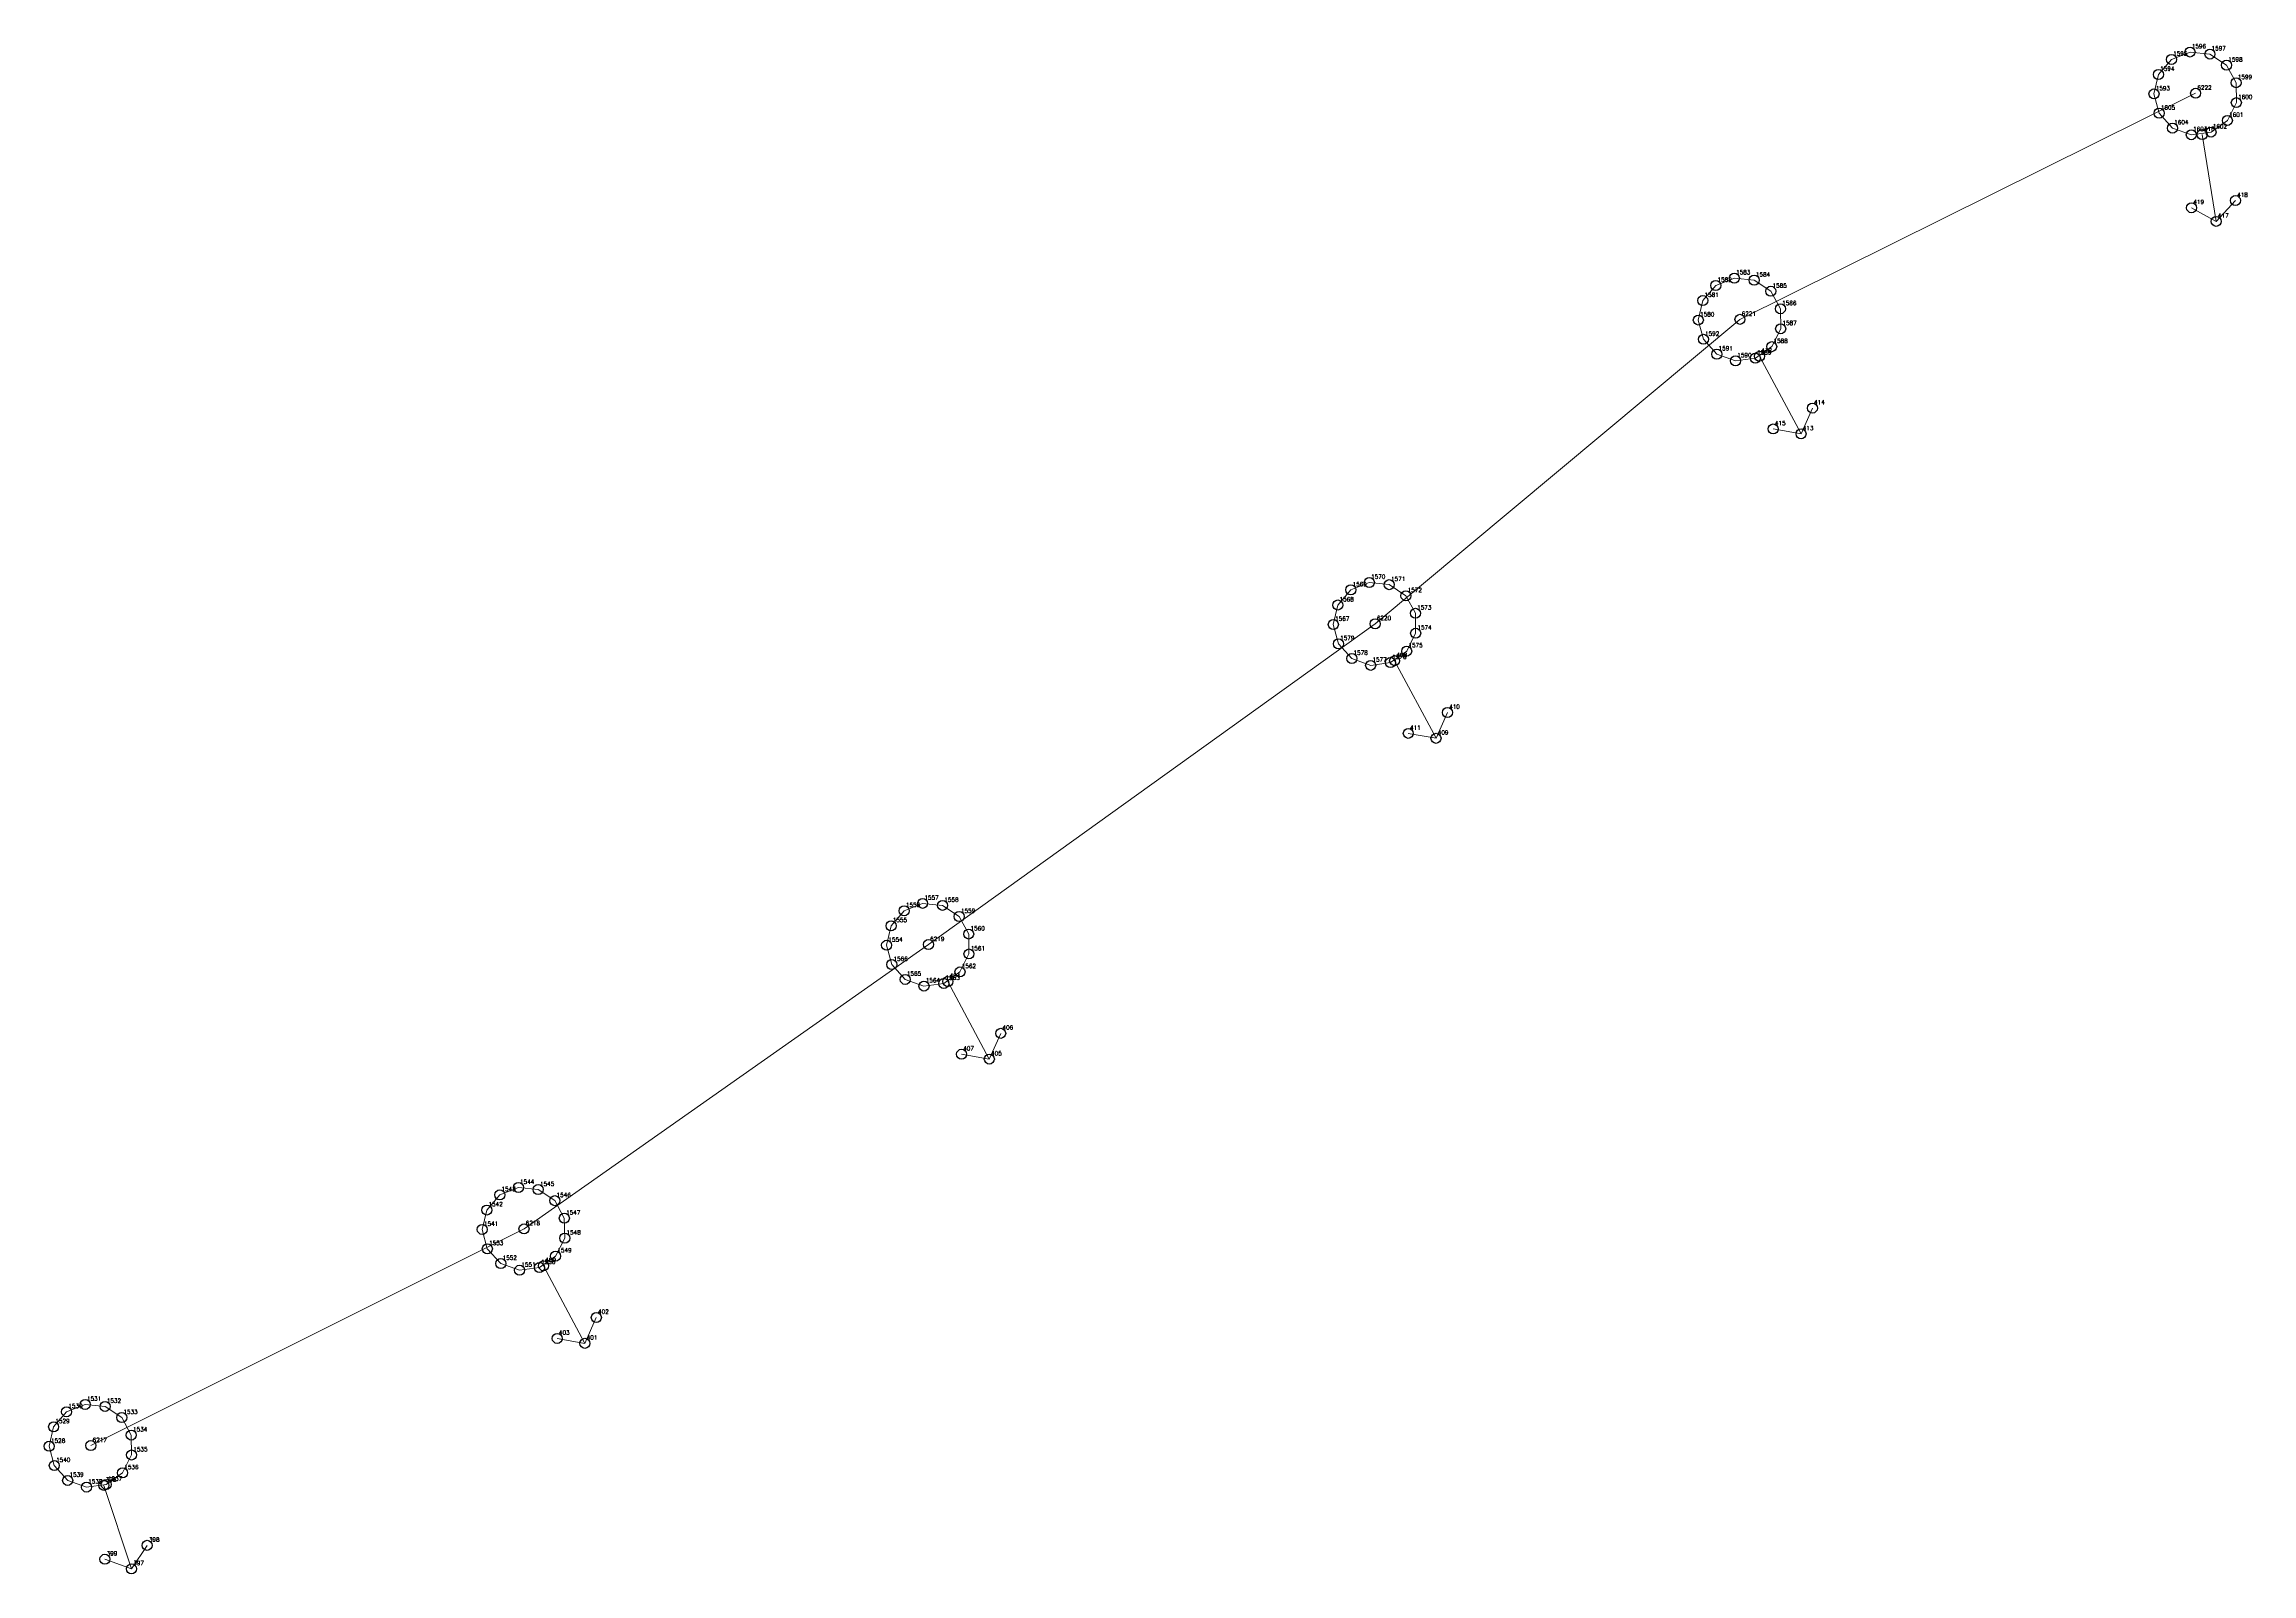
# Model space of a CAD drawing. Extents: x 1391501 to 1398271, y 354915 to 360782.
# Drawn here: x 1391663.5 to 1391828.4, y 355674.6 to 355788.9 of the extents above; entities that cross this region are included whole.
import ezdxf

# ---------------------------------------------------------------- set-up
doc = ezdxf.new("R2010")
doc.units = 0
doc.header["$PDMODE"] = 33
doc.header["$PDSIZE"] = 0.75
doc.layers.add('12 - ценные элементы визуального восприятия территории', color=7, linetype='Continuous')
doc.styles.get("Standard").update_dxf_attribs({"font": 'simplex.shx'})

msp = doc.modelspace()

# ---------------------------------------------------------------- linework, layer by layer
for p in [(1391823.76, 355788.3), (1391825.25, 355788.15), (1391821.4, 355786.62), (1391822.38, 355787.75), (1391826.49, 355787.32), (1391821.07, 355785.17), (1391827.2, 355786.01), (1391821.45, 355783.73), (1391826.55, 355783.19), (1391827.22, 355784.52), (1391822.45, 355782.62), (1391823.86, 355782.12), (1391825.33, 355782.32), (1391788.34, 355770.86), (1391789.73, 355771.41), (1391791.21, 355771.26), (1391792.45, 355770.43), (1391787.04, 355768.28), (1391787.37, 355769.73), (1391793.17, 355769.12), (1391787.42, 355766.84), (1391793.19, 355767.63), (1391788.42, 355765.73), (1391789.82, 355765.23), (1391791.3, 355765.43), (1391792.52, 355766.29), (1391762.47, 355748.67), (1391763.96, 355748.51), (1391760.11, 355746.99), (1391761.09, 355748.12), (1391765.2, 355747.68), (1391759.78, 355745.53), (1391765.91, 355746.37), (1391760.16, 355744.09), (1391765.26, 355743.55), (1391765.93, 355744.88), (1391761.17, 355742.99), (1391762.57, 355742.48), (1391764.05, 355742.69), (1391727.73, 355724.15), (1391729.11, 355724.7), (1391730.6, 355724.55), (1391731.84, 355723.72), (1391726.75, 355723.02), (1391732.55, 355722.41), (1391726.42, 355721.57), (1391732.57, 355720.92), (1391726.8, 355720.13), (1391727.81, 355719.02), (1391731.9, 355719.58), (1391729.21, 355718.52), (1391730.69, 355718.72), (1391697.53, 355702.92), (1391698.92, 355703.47), (1391700.4, 355703.32), (1391701.64, 355702.49), (1391696.56, 355701.79), (1391702.35, 355701.18), (1391696.22, 355700.34), (1391702.38, 355699.69), (1391696.6, 355698.89), (1391697.61, 355697.79), (1391700.49, 355697.49), (1391701.7, 355698.35), (1391699.01, 355697.29), (1391665.18, 355686.72), (1391666.57, 355687.27), (1391668.05, 355687.12), (1391669.3, 355686.29), (1391663.88, 355684.14), (1391664.21, 355685.59), (1391670.01, 355684.98), (1391664.26, 355682.7), (1391670.03, 355683.49), (1391665.26, 355681.59), (1391666.67, 355681.09), (1391668.14, 355681.29), (1391669.36, 355682.16)]:
    msp.add_point(p)
at = {"layer": '12 - ценные элементы визуального восприятия территории', "color": 7, "lineweight": 20}
for points in [[(1391821.07, 355785.17), (1391821.4, 355786.62), (1391822.38, 355787.75), (1391823.76, 355788.3), (1391825.25, 355788.15), (1391826.49, 355787.32), (1391827.2, 355786.01), (1391827.22, 355784.52), (1391826.55, 355783.19), (1391825.33, 355782.32), (1391823.86, 355782.12), (1391822.45, 355782.62), (1391821.45, 355783.73), (1391821.07, 355785.17)], [(1391821.07, 355785.17), (1391821.4, 355786.62), (1391822.38, 355787.75), (1391823.76, 355788.3), (1391825.25, 355788.15), (1391826.49, 355787.32), (1391827.2, 355786.01), (1391827.22, 355784.52), (1391826.55, 355783.19), (1391825.33, 355782.32), (1391823.86, 355782.12), (1391822.45, 355782.62), (1391821.45, 355783.73), (1391821.07, 355785.17)], [(1391787.04, 355768.28), (1391787.37, 355769.73), (1391788.34, 355770.86), (1391789.73, 355771.41), (1391791.21, 355771.26), (1391792.45, 355770.43), (1391793.17, 355769.12), (1391793.19, 355767.63), (1391792.52, 355766.29), (1391791.3, 355765.43), (1391789.82, 355765.23), (1391788.42, 355765.73), (1391787.42, 355766.84), (1391787.04, 355768.28)], [(1391787.04, 355768.28), (1391787.37, 355769.73), (1391788.34, 355770.86), (1391789.73, 355771.41), (1391791.21, 355771.26), (1391792.45, 355770.43), (1391793.17, 355769.12), (1391793.19, 355767.63), (1391792.52, 355766.29), (1391791.3, 355765.43), (1391789.82, 355765.23), (1391788.42, 355765.73), (1391787.42, 355766.84), (1391787.04, 355768.28)], [(1391759.78, 355745.53), (1391760.11, 355746.99), (1391761.09, 355748.12), (1391762.47, 355748.67), (1391763.96, 355748.51), (1391765.2, 355747.68), (1391765.91, 355746.37), (1391765.93, 355744.88), (1391765.26, 355743.55), (1391764.05, 355742.69), (1391762.57, 355742.48), (1391761.17, 355742.99), (1391760.16, 355744.09), (1391759.78, 355745.53)], [(1391759.78, 355745.53), (1391760.11, 355746.99), (1391761.09, 355748.12), (1391762.47, 355748.67), (1391763.96, 355748.51), (1391765.2, 355747.68), (1391765.91, 355746.37), (1391765.93, 355744.88), (1391765.26, 355743.55), (1391764.05, 355742.69), (1391762.57, 355742.48), (1391761.17, 355742.99), (1391760.16, 355744.09), (1391759.78, 355745.53)], [(1391726.42, 355721.57), (1391726.75, 355723.02), (1391727.73, 355724.15), (1391729.11, 355724.7), (1391730.6, 355724.55), (1391731.84, 355723.72), (1391732.55, 355722.41), (1391732.57, 355720.92), (1391731.9, 355719.58), (1391730.69, 355718.72), (1391729.21, 355718.52), (1391727.81, 355719.02), (1391726.8, 355720.13), (1391726.42, 355721.57)], [(1391726.42, 355721.57), (1391726.75, 355723.02), (1391727.73, 355724.15), (1391729.11, 355724.7), (1391730.6, 355724.55), (1391731.84, 355723.72), (1391732.55, 355722.41), (1391732.57, 355720.92), (1391731.9, 355719.58), (1391730.69, 355718.72), (1391729.21, 355718.52), (1391727.81, 355719.02), (1391726.8, 355720.13), (1391726.42, 355721.57)], [(1391696.22, 355700.34), (1391696.56, 355701.79), (1391697.53, 355702.92), (1391698.92, 355703.47), (1391700.4, 355703.32), (1391701.64, 355702.49), (1391702.35, 355701.18), (1391702.38, 355699.69), (1391701.7, 355698.35), (1391700.49, 355697.49), (1391699.01, 355697.29), (1391697.61, 355697.79), (1391696.6, 355698.89), (1391696.22, 355700.34)], [(1391696.22, 355700.34), (1391696.56, 355701.79), (1391697.53, 355702.92), (1391698.92, 355703.47), (1391700.4, 355703.32), (1391701.64, 355702.49), (1391702.35, 355701.18), (1391702.38, 355699.69), (1391701.7, 355698.35), (1391700.49, 355697.49), (1391699.01, 355697.29), (1391697.61, 355697.79), (1391696.6, 355698.89), (1391696.22, 355700.34)], [(1391663.88, 355684.14), (1391664.21, 355685.59), (1391665.18, 355686.72), (1391666.57, 355687.27), (1391668.05, 355687.12), (1391669.3, 355686.29), (1391670.01, 355684.98), (1391670.03, 355683.49), (1391669.36, 355682.16), (1391668.14, 355681.29), (1391666.67, 355681.09), (1391665.26, 355681.59), (1391664.26, 355682.7), (1391663.88, 355684.14)], [(1391663.88, 355684.14), (1391664.21, 355685.59), (1391665.18, 355686.72), (1391666.57, 355687.27), (1391668.05, 355687.12), (1391669.3, 355686.29), (1391670.01, 355684.98), (1391670.03, 355683.49), (1391669.36, 355682.16), (1391668.14, 355681.29), (1391666.67, 355681.09), (1391665.26, 355681.59), (1391664.26, 355682.7), (1391663.88, 355684.14)]]:
    msp.add_lwpolyline(points, close=True, dxfattribs=at)
for points in [[(1391666.99, 355684.19), (1391699.34, 355700.38), (1391729.54, 355721.62), (1391762.9, 355745.58), (1391790.15, 355768.33), (1391824.18, 355785.22)], [(1391666.99, 355684.19), (1391699.34, 355700.38), (1391729.54, 355721.62), (1391762.9, 355745.58), (1391790.15, 355768.33), (1391824.18, 355785.22)], [(1391824.67, 355782.14), (1391825.72, 355775.65)], [(1391824.67, 355782.14), (1391825.72, 355775.65)], [(1391825.72, 355775.65), (1391827.15, 355777.2)], [(1391825.72, 355775.65), (1391827.15, 355777.2)], [(1391825.72, 355775.65), (1391823.88, 355776.67)], [(1391825.72, 355775.65), (1391823.88, 355776.67)], [(1391791.61, 355765.57), (1391794.71, 355759.78)], [(1391791.61, 355765.57), (1391794.71, 355759.78)], [(1391794.71, 355759.78), (1391795.56, 355761.7)], [(1391794.71, 355759.78), (1391795.56, 355761.7)], [(1391794.71, 355759.78), (1391792.63, 355760.14)], [(1391794.71, 355759.78), (1391792.63, 355760.14)], [(1391764.36, 355742.83), (1391767.45, 355737.03)], [(1391764.36, 355742.83), (1391767.45, 355737.03)], [(1391767.45, 355737.03), (1391768.3, 355738.96)], [(1391767.45, 355737.03), (1391768.3, 355738.96)], [(1391767.45, 355737.03), (1391765.38, 355737.4)], [(1391767.45, 355737.03), (1391765.38, 355737.4)], [(1391731, 355718.86), (1391734.09, 355713.07)], [(1391731, 355718.86), (1391734.09, 355713.07)], [(1391734.09, 355713.07), (1391734.94, 355714.99)], [(1391734.09, 355713.07), (1391734.94, 355714.99)], [(1391734.09, 355713.07), (1391732.02, 355713.43)], [(1391734.09, 355713.07), (1391732.02, 355713.43)], [(1391700.8, 355697.63), (1391703.89, 355691.83)], [(1391700.8, 355697.63), (1391703.89, 355691.83)], [(1391703.89, 355691.83), (1391704.74, 355693.76)], [(1391703.89, 355691.83), (1391704.74, 355693.76)], [(1391703.89, 355691.83), (1391701.82, 355692.2)], [(1391703.89, 355691.83), (1391701.82, 355692.2)], [(1391667.96, 355681.22), (1391670.02, 355674.98)], [(1391667.96, 355681.22), (1391670.02, 355674.98)], [(1391670.02, 355674.98), (1391671.19, 355676.74)], [(1391670.02, 355674.98), (1391671.19, 355676.74)], [(1391670.02, 355674.98), (1391668.04, 355675.7)], [(1391670.02, 355674.98), (1391668.04, 355675.7)]]:
    msp.add_lwpolyline(points, dxfattribs=at)
at = {"layer": '12 - ценные элементы визуального восприятия территории'}
for p in [(1391824.18, 355785.22), (1391824.67, 355782.14), (1391823.88, 355776.67), (1391827.15, 355777.2), (1391825.72, 355775.65), (1391790.15, 355768.33), (1391791.61, 355765.57), (1391795.56, 355761.7), (1391792.63, 355760.14), (1391794.71, 355759.78), (1391762.9, 355745.58), (1391764.36, 355742.83), (1391768.3, 355738.96), (1391765.38, 355737.4), (1391767.45, 355737.03), (1391729.54, 355721.62), (1391731, 355718.86), (1391734.94, 355714.99), (1391732.02, 355713.43), (1391734.09, 355713.07), (1391699.34, 355700.38), (1391700.8, 355697.63), (1391704.74, 355693.76), (1391701.82, 355692.2), (1391703.89, 355691.83), (1391666.99, 355684.19), (1391667.96, 355681.22), (1391671.19, 355676.74), (1391668.04, 355675.7), (1391670.02, 355674.98)]:
    msp.add_point(p, dxfattribs=at)

# ---------------------------------------------------------------- texts
at = {"color": 7}
for s, p in [('1596', (1391823.89, 355788.58)), ('1597', (1391825.37, 355788.42)), ('1594', (1391821.53, 355786.9)), ('1595', (1391822.5, 355788.03)), ('1598', (1391826.62, 355787.59)), ('1593', (1391821.2, 355785.44)), ('1599', (1391827.33, 355786.28)), ('1600', (1391827.35, 355784.79)), ('1605', (1391821.58, 355784)), ('1601', (1391826.68, 355783.46)), ('1604', (1391822.58, 355782.9)), ('1603', (1391823.99, 355782.39)), ('1602', (1391825.46, 355782.59)), ('1583', (1391789.86, 355771.69)), ('1581', (1391787.5, 355770.01)), ('1582', (1391788.47, 355771.14)), ('1584', (1391791.34, 355771.53)), ('1585', (1391792.58, 355770.7)), ('1580', (1391787.17, 355768.55)), ('1586', (1391793.3, 355769.39)), ('1592', (1391787.54, 355767.11)), ('1587', (1391793.32, 355767.9)), ('1591', (1391788.55, 355766.01)), ('1590', (1391789.95, 355765.5)), ('1589', (1391791.43, 355765.7)), ('1588', (1391792.65, 355766.57)), ('1570', (1391762.6, 355748.95)), ('1571', (1391764.09, 355748.79)), ('1568', (1391760.24, 355747.26)), ('1569', (1391761.22, 355748.39)), ('1572', (1391765.33, 355747.96)), ('1567', (1391759.91, 355745.81)), ('1573', (1391766.04, 355746.65)), ('1579', (1391760.29, 355744.37)), ('1575', (1391765.39, 355743.83)), ('1574', (1391766.06, 355745.16)), ('1578', (1391761.29, 355743.27)), ('1577', (1391762.7, 355742.76)), ('1576', (1391764.18, 355742.96)), ('1556', (1391727.86, 355724.43)), ('1557', (1391729.24, 355724.98)), ('1558', (1391730.73, 355724.82)), ('1559', (1391731.97, 355723.99)), ('1555', (1391726.88, 355723.3)), ('1560', (1391732.68, 355722.68)), ('1554', (1391726.55, 355721.84)), ('1561', (1391732.7, 355721.19)), ('1566', (1391726.93, 355720.4)), ('1565', (1391727.93, 355719.3)), ('1563', (1391730.82, 355718.99)), ('1562', (1391732.03, 355719.86)), ('1564', (1391729.34, 355718.79)), ('1543', (1391697.66, 355703.2)), ('1544', (1391699.04, 355703.75)), ('1545', (1391700.53, 355703.59)), ('1546', (1391701.77, 355702.76)), ('1542', (1391696.69, 355702.07)), ('1547', (1391702.48, 355701.45)), ('1541', (1391696.35, 355700.61)), ('1553', (1391696.73, 355699.17)), ('1548', (1391702.51, 355699.96)), ('1552', (1391697.74, 355698.07)), ('1551', (1391699.14, 355697.56)), ('1550', (1391700.62, 355697.76)), ('1549', (1391701.83, 355698.63)), ('1531', (1391666.7, 355687.55)), ('1529', (1391664.34, 355685.87)), ('1530', (1391665.31, 355687)), ('1532', (1391668.18, 355687.39)), ('1533', (1391669.42, 355686.56)), ('1528', (1391664.01, 355684.41)), ('1534', (1391670.14, 355685.25)), ('1540', (1391664.39, 355682.97)), ('1535', (1391670.16, 355683.76)), ('1539', (1391665.39, 355681.87)), ('1538', (1391666.79, 355681.36)), ('1537', (1391668.27, 355681.56)), ('1536', (1391669.49, 355682.43))]:
    msp.add_text(s, height=0.311, dxfattribs=at).set_placement(p)
at = {"layer": '12 - ценные элементы визуального восприятия территории', "color": 7}
for s, p in [('6222', (1391824.31, 355785.49)), ('416', (1391824.8, 355782.41)), ('419', (1391824.01, 355776.95)), ('418', (1391827.28, 355777.48)), ('417', (1391825.85, 355775.93)), ('6221', (1391790.28, 355768.6)), ('412', (1391791.74, 355765.85)), ('414', (1391795.68, 355761.98)), ('415', (1391792.76, 355760.42)), ('413', (1391794.84, 355760.05)), ('6220', (1391763.03, 355745.86)), ('408', (1391764.49, 355743.1)), ('410', (1391768.43, 355739.24)), ('411', (1391765.51, 355737.67)), ('409', (1391767.58, 355737.31)), ('6219', (1391729.67, 355721.89)), ('404', (1391731.13, 355719.14)), ('406', (1391735.07, 355715.27)), ('407', (1391732.14, 355713.71)), ('405', (1391734.22, 355713.34)), ('6218', (1391699.47, 355700.66)), ('400', (1391700.93, 355697.91)), ('403', (1391701.95, 355692.48)), ('402', (1391704.87, 355694.04)), ('401', (1391704.02, 355692.11)), ('6217', (1391667.12, 355684.46)), ('396', (1391668.09, 355681.5)), ('399', (1391668.17, 355675.98)), ('398', (1391671.32, 355677.02)), ('397', (1391670.15, 355675.26))]:
    msp.add_text(s, height=0.311, dxfattribs=at).set_placement(p)

doc.saveas('drawing.dxf')
